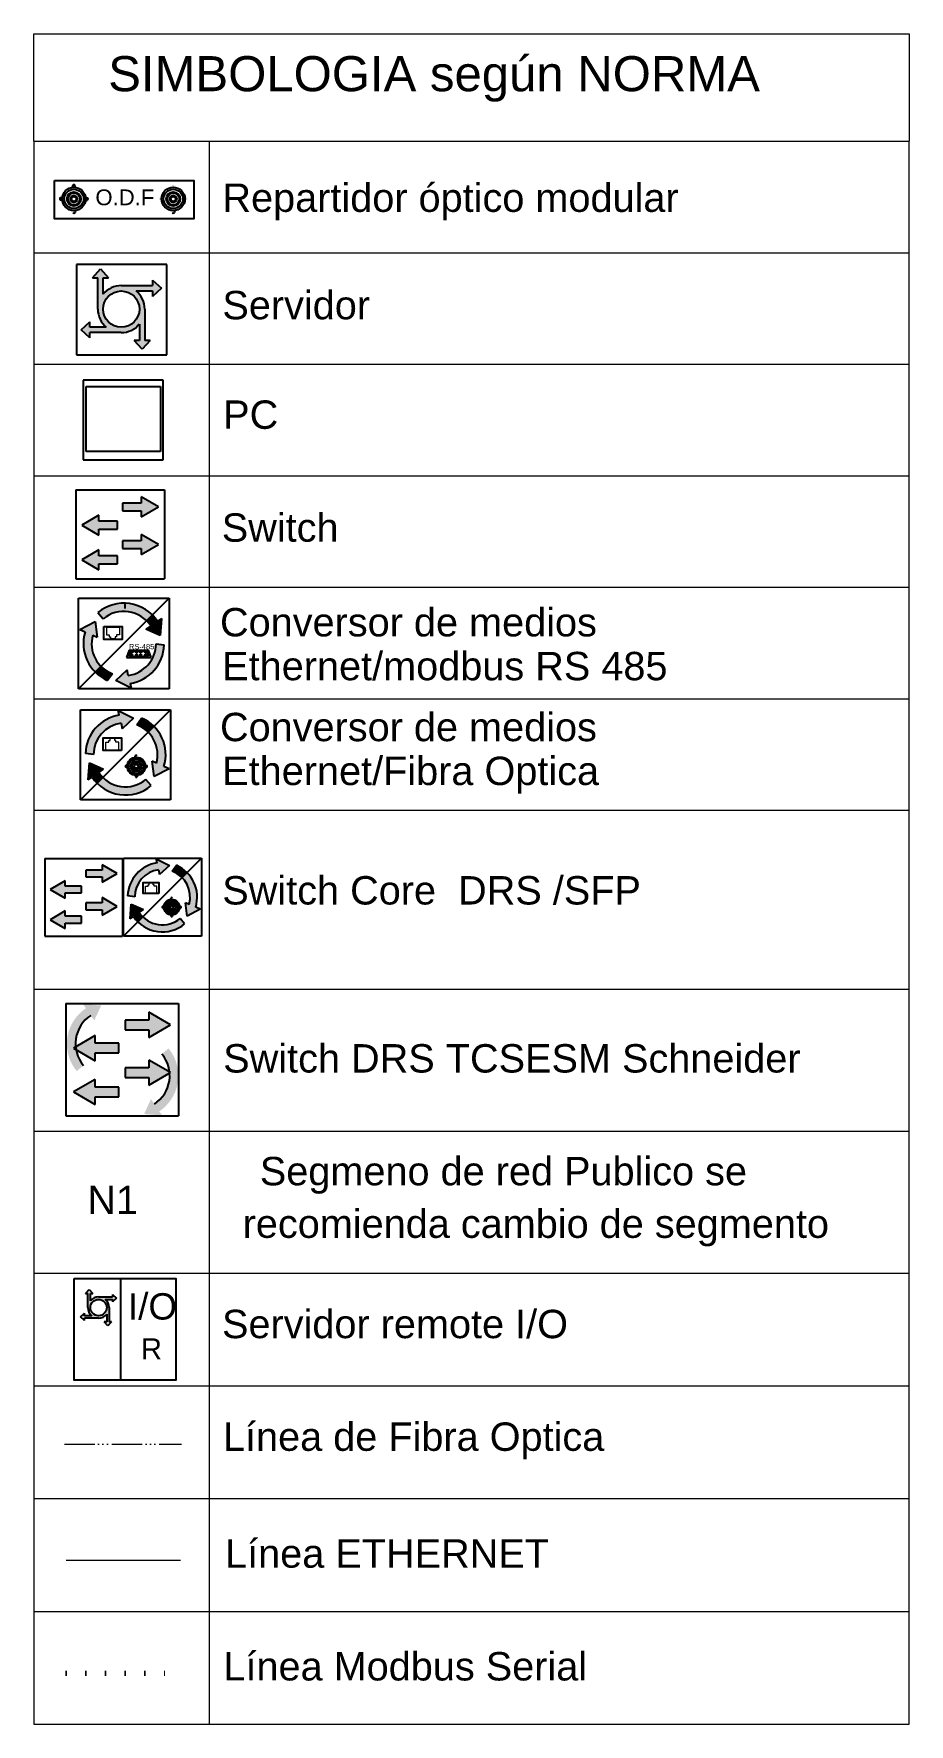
# Model space of a CAD drawing. Header units: millimetres. Extents: x 613 to 2691, y 4464 to 5516.
# Drawn here: x 2552.9 to 2691.2, y 4697 to 4964.1 of the extents above; entities that cross this region are included whole.
import ezdxf
from ezdxf.enums import TextEntityAlignment as Align

# ---------------------------------------------------------------- set-up
doc = ezdxf.new("R2010")
doc.units = ezdxf.units.MM
for name, pattern in [('ACAD_ISO03W100', [30, 12, -18]), ('ACAD_ISO06W100', [36, 24, -3, 0, -3, 0, -3, 0, -3]), ('ACAD_ISO07W100', [3, 0, -3])]:
    doc.linetypes.add(name, pattern=pattern)
doc.layers.add('LETRAS', color=7, linetype='Continuous', lineweight=5)
doc.layers.add('RACK', color=7, linetype='Continuous', lineweight=30)
for name, color, linetype in [('Línea F.O', 7, 'ACAD_ISO06W100'), ('Red de comunicación 485', 7, 'ACAD_ISO07W100'), ('SEGMENTADA', 7, 'ACAD_ISO03W100')]:
    doc.layers.add(name, color=color, linetype=linetype)
doc.styles.get("Standard").update_dxf_attribs({"font": 'arial.ttf'})

msp = doc.modelspace()

# ---------------------------------------------------------------- texts
at = {"layer": 'LETRAS', "lineweight": 0}
for s, p in [('Repartidor óptico modular', (2618.707530354964, 4937.662992542696)), ('Servidor', (2594.332900709676, 4921.299968876451)), ('PC', (2587.142800239853, 4903.906096594584)), ('Switch', (2591.794843452399, 4886.153237968062)), ('Conversor de medios ', (2612.927788895416, 4871.195991944862)), ('Conversor de medios ', (2612.927788895416, 4854.637909491687)), ('Switch Core  DRS /SFP', (2615.718023131821, 4828.832293768663)), ('Switch DRS TCSESM Schneider', (2628.399588995551, 4802.282875613178)), ('Segmeno de red Publico se ', (2627.930740645821, 4783.820155942871)), ('N1', (2565.344166659805, 4779.817948123176)), ('recomienda cambio de segmento ', (2633.049573534366, 4775.51310911512)), ('Servidor remote I/O ', (2610.806592019494, 4760.310159397912)), ('Línea de Fibra Optica', (2612.87625305151, 4741.904560940328)), ('Línea ETHERNET', (2608.67438575508, 4724.084820199584)), ('Línea Modbus Serial', (2611.555456968541, 4706.26507945884))]:
    msp.add_text(s, height=4.484334873976187, dxfattribs=at).set_placement(p, align=Align.MIDDLE)
at = {"layer": 'LETRAS', "lineweight": 0, "insert": (2564.634553683693, 4960.552006971956), "char_height": 5.548912347345498, "attachment_point": 1}
msp.add_mtext_dynamic_manual_height_columns('SIMBOLOGIA según NORMA', width=112.3970203557888, gutter_width=2.491297152208993, heights=[0], dxfattribs=at)
at = {"layer": 'SEGMENTADA', "lineweight": 0, "char_height": 4.484334873976187, "width": 73.07890515481527, "attachment_point": 1}
for s, insert in [('Ethernet/modbus RS 485', (2582.640505739984, 4866.419899911373)), ('Ethernet/Fibra Optica', (2582.640505739984, 4849.861817458199))]:
    msp.add_mtext(s, dxfattribs=dict(at, insert=insert))

# ---------------------------------------------------------------- blocks, each defined once
blk = doc.blocks.new('O.D.F')
h = blk.add_hatch(color=256)
h.dxf.hatch_style = 1
h.paths.add_polyline_path([(-13.81008966296167, 0.1712454923288078, 0.5533011679273435), (-13.81008966296167, -0.3298933542248506), (-13.4343994409187, -0.3298933542248506, -0.0250829855585215), (-13.4467683232042, -0.08348926915891752, -0.02593439486746712), (-13.43354664647268, 0.1712454923288078)])
h.paths.add_polyline_path([(-8.160384981848438, 0.1773312129769238), (-8.539575056181548, 0.1773312129769238, -0.02655657968934562), (-8.525712279326854, -0.08348926915891752, -0.02446122243054062), (-8.537476280540432, -0.3238076332679611), (-8.160384982157211, -0.3238076332679611, 0.5533011673260855)])
h.paths.add_polyline_path([(-11.23646659772066, 2.364282155331466, -0.05105051562131976), (-10.73532775147578, 2.364211904751528), (-10.73532775147578, 2.744496721327096, 0.5533011673260855), (-11.23646659772066, 2.744496721635869)])
h.paths.add_polyline_path([(-11.23439186784344, -2.907423466618411, 0.5533011678461972), (-10.73325302128933, -2.907423466309638), (-10.73325302128933, -2.530976875315673, -0.05105054018279347), (-11.23439186784344, -2.53147189722381)])
h = blk.add_hatch(color=256)
h.dxf.hatch_style = 1
h.paths.add_polyline_path([(-13.44676832288454, -0.08348926915891752, 1), (-8.525712279337734, -0.08348926915891752, 1)])
h.paths.add_polyline_path([(-8.964890499902559, -0.08348926915891752, 1), (-13.00759010231972, -0.08348926915891752, 1)], flags=16)
h.paths.add_polyline_path([(-9.503268532791195, -0.08348926915891752, -1), (-12.46921206943108, -0.08348926915891752, -1)], flags=0)
h.paths.add_polyline_path([(-9.744065520501344, -0.08348926915891752, -1), (-12.22841508172093, -0.08348926915891752, -1)], flags=0)
h.paths.add_polyline_path([(-10.24317628656377, -0.08348926915891752, -1), (-11.72930431565851, -0.08348926915891752, -1)], flags=0)
h.paths.add_polyline_path([(-10.48257467220558, -0.08348926915891752, -1), (-11.4899059300167, -0.08348926915891752, -1)], flags=0)
h = blk.add_hatch(color=256)
h.dxf.hatch_style = 1
h.paths.add_polyline_path([(-12.46921206943108, -0.08348926915891752, 1), (-9.503268532791195, -0.08348926915891752, 1)])
h.paths.add_polyline_path([(-9.744065520501344, -0.08348926915891752, -1), (-12.22841508172093, -0.08348926915891752, -1)], flags=16)
h.paths.add_polyline_path([(-10.24317628656377, -0.08348926915891752, -1), (-11.72930431565851, -0.08348926915891752, -1)], flags=0)
h.paths.add_polyline_path([(-10.48257467220558, -0.08348926915891752, -1), (-11.4899059300167, -0.08348926915891752, -1)], flags=0)
h = blk.add_hatch(color=256)
h.dxf.hatch_style = 1
h.paths.add_polyline_path([(-11.72930431565851, -0.08348926915891752, 1), (-10.24317628656377, -0.08348926915891752, 1)])
h.paths.add_polyline_path([(-10.48257467220558, -0.08348926915891752, -1), (-11.4899059300167, -0.08348926915891752, -1)], flags=16)
h = blk.add_hatch(color=256)
h.dxf.hatch_style = 1
h.paths.add_polyline_path([(7.019271129818208, 0.1712454923288078, 0.5533011679273435), (7.019271129818208, -0.3298933542248506), (7.394961351861639, -0.3298933542248506, -0.0250829855585215), (7.382592469575684, -0.08348926915891752, -0.02593439486746712), (7.395814146307657, 0.1712454923288078)])
h.paths.add_polyline_path([(12.6689758109319, 0.1773312129769238), (12.28978573659879, 0.1773312129769238, -0.02655657968934562), (12.30364851345348, -0.08348926915891752, -0.02446122243054062), (12.2918845122399, -0.3238076332679611), (12.66897581062312, -0.3238076332679611, 0.5533011673260855)])
h.paths.add_polyline_path([(9.592894195059671, 2.364282155331466, -0.05105051562131976), (10.09403304130456, 2.364211904751528), (10.09403304130456, 2.744496721327096, 0.5533011673260855), (9.592894195059671, 2.744496721635869)])
h.paths.add_polyline_path([(9.594968924936893, -2.907423466618411, 0.5533011678461972), (10.09610777149055, -2.907423466309638), (10.09610777149055, -2.530976875315673, -0.05105054018279347), (9.594968924936893, -2.53147189722381)])
h = blk.add_hatch(color=256)
h.dxf.hatch_style = 1
h.paths.add_polyline_path([(7.382592469895792, -0.08348926915891752, 1), (12.3036485134426, -0.08348926915891752, 1)])
h.paths.add_polyline_path([(11.86447029287778, -0.08348926915891752, 1), (7.821770690460617, -0.08348926915891752, 1)], flags=16)
h.paths.add_polyline_path([(11.32609225998914, -0.08348926915891752, -1), (8.360148723349253, -0.08348926915891752, -1)], flags=0)
h.paths.add_polyline_path([(11.08529527227899, -0.08348926915891752, -1), (8.600945711059403, -0.08348926915891752, -1)], flags=0)
h.paths.add_polyline_path([(10.58618450621657, -0.08348926915891752, -1), (9.100056477121825, -0.08348926915891752, -1)], flags=0)
h.paths.add_polyline_path([(10.34678612057476, -0.08348926915891752, -1), (9.339454862763638, -0.08348926915891752, -1)], flags=0)
h = blk.add_hatch(color=256)
h.dxf.hatch_style = 1
h.paths.add_polyline_path([(8.360148723349253, -0.08348926915891752, 1), (11.32609225998914, -0.08348926915891752, 1)])
h.paths.add_polyline_path([(11.08529527227899, -0.08348926915891752, -1), (8.600945711059403, -0.08348926915891752, -1)], flags=16)
h.paths.add_polyline_path([(10.58618450621657, -0.08348926915891752, -1), (9.100056477121825, -0.08348926915891752, -1)], flags=0)
h.paths.add_polyline_path([(10.34678612057476, -0.08348926915891752, -1), (9.339454862763638, -0.08348926915891752, -1)], flags=0)
h = blk.add_hatch(color=256)
h.dxf.hatch_style = 1
h.paths.add_polyline_path([(9.100056477121825, -0.08348926915891752, 1), (10.58618450621657, -0.08348926915891752, 1)])
h.paths.add_polyline_path([(10.34678612057476, -0.08348926915891752, -1), (9.339454862763638, -0.08348926915891752, -1)], flags=16)
for p, q in [((-13.43350791901275, 0.1712454923288078), (-13.81008966327045, 0.1712454923288078)), ((-11.23646659772066, 2.367914977068949), (-11.23646659772066, 2.744496721635869)), ((-10.73532775147578, 2.367914977068949), (-10.73532775147578, 2.744496721635869)), ((-8.536966726415358, 0.1773312129769238), (-8.160384982465985, 0.1773312129769238)), ((-13.43350791901275, -0.3298933542248506), (-13.81008966327045, -0.3298933542248506)), ((-10.73325302128933, -2.530841722360265), (-10.73325302128933, -2.907423466618411)), ((-8.536966726415358, -0.3238076332679611), (-8.160384982465985, -0.3238076332679611)), ((10.09610777149055, -2.530841722360265), (10.09610777149055, -2.907423466618411))]:
    blk.add_line(p, q)
blk.add_lwpolyline([(-15.05533899297734, 3.773528597268296), (14.13274212205579, 3.773528597268296), (14.13274212205579, -4.240094632826867), (-15.05533899297734, -4.240094632826867)], close=True)
for centre, radius in [((-10.98624030111114, -0.08348926915891752), 2.460528021773404), ((-10.98624030111114, -0.08348926915891752), 2.021349801208579), ((-10.98624030111114, -0.08348926915891752), 1.482971768319944), ((-10.98624030111114, -0.08348926915891752), 1.242174780609794), ((-10.98624030111114, -0.08348926915891752), 0.7430640145473717), ((-10.98624030111114, -0.08348926915891752), 0.503665628905558), ((9.843120491669197, -0.08348926915891752), 2.460528021773404), ((9.843120491669197, -0.08348926915891752), 2.021349801208579), ((9.843120491669197, -0.08348926915891752), 1.482971768319944), ((9.843120491669197, -0.08348926915891752), 1.242174780609794), ((9.843120491669197, -0.08348926915891752), 0.7430640145473717), ((9.843120491669197, -0.08348926915891752), 0.503665628905558)]:
    blk.add_circle(centre, radius)
for centre, start, end in [((-13.65297852445883, -0.07932393094802137), 122.0883867405093, 237.9116132594908), ((-10.98589717475261, 2.587385582515026), 32.0883867405272, 147.9116132594728), ((-8.317496120969281, -0.07323820999113195), 302.0883867405272, 57.91161325947281), ((-10.98382244456616, -2.750312327806796), 212.0883867405272, 327.9116132594728), ((9.845538348213722, -2.750312327806796), 212.0883867405272, 327.9116132594728)]:
    blk.add_arc(centre, 0.2957514933841797, start, end)
at = {"insert": (-6.476095732202339, 1.909890228812628), "char_height": 3.316157899691895, "attachment_point": 1}
blk.add_mtext_dynamic_manual_height_columns('O.D.F', width=5.781666658497025, gutter_width=16.58078949845947, heights=[0], dxfattribs=at)
blk = doc.blocks.new('Servidor')
h = blk.add_hatch(color=256)
h.dxf.hatch_style = 1
h.paths.add_polyline_path([(0.01000995837739538, 0.005182445553373325), (0.007798916393312538, 0.007195767030225396), (0.007798916393767286, 0.005853552712096644), (3.413153548854908e-13, 0.005853552712454383, 0.2236037787042339), (-0.004511338394422637, 0.003729866652910028), (-0.004511338394422637, 0.007798916393767286), (-0.003169124076976004, 0.007798916393994659), (-0.005182445553145954, 0.01000995837716801), (-0.00719576702977065, 0.007798916393312538), (-0.00585355271186927, 0.007798916393539912), (-0.005853552712454384, 3.413146501540787e-13, 0.2236037787202359), (-0.003729866652635015, -0.004511338394650011), (-0.007798916393767286, -0.004511338394422637), (-0.007798916393767286, -0.003169124076976003), (-0.01000995837694063, -0.005182445553373329), (-0.007798916392857789, -0.007195767030225397), (-0.007798916393312538, -0.005853552712096644), (-1.706584092792118e-13, -0.005853552712454385, 0.2236037787285848), (0.004511338394877384, -0.003729866652360006), (0.004511338394877384, -0.007798916393767284), (0.003169124077430752, -0.007798916393994659), (0.005182445553600699, -0.010009958377168), (0.007195767030225401, -0.007798916393085161), (0.005853552712324016, -0.00779891639353991), (0.005853552712454385, -3.413155175158167e-13, 0.2236037787202359), (0.003729866652635015, 0.004511338394650011), (0.007798916393767286, 0.004511338394422637), (0.007798916394222035, 0.003169124076976004)])
h.paths.add_polyline_path([(0.004511338394726475, 0, -1), (-0.004511338394726475, 0, -1)], flags=16)
for p, q in [((-0.01112041947931175, 0.01108988545661305), (-0.01112041947931175, -0.01141011454342333)), ((0.01137958052072463, 0.01108988545661305), (-0.01112041947931175, 0.01108988545661305)), ((-0.00719576702977065, 0.007798916393312538), (-0.005182445553145953, 0.010009958377168)), ((-0.005182445553145953, 0.010009958377168), (-0.003169124076976004, 0.007798916393994659)), ((0.01137958052072463, -0.01141011454342333), (0.01137958052072463, 0.01108988545661305)), ((-0.00719576702977065, 0.007798916393312538), (-0.005853552712324017, 0.007798916393539912)), ((-0.005853552712324017, 0), (-0.00585355271186927, 0.007798916393539912)), ((-0.004511338394422637, 0.003729866652520286), (-0.004511338394422637, 0.007798916393539912)), ((-0.004511338394422637, 0.007798916393767286), (-0.003169124076976004, 0.007798916393994659)), ((0, 0.005853552712551391), (0.007798916393767286, 0.005853552712096644)), ((0.003729866652975034, 0.004511338394650011), (0.007798916393767286, 0.004511338394422637)), ((0.007798916393312538, 0.007195767030225397), (0.007798916393767286, 0.005853552712551391)), ((0.007798916393312538, 0.007195767030225397), (0.01000995837739538, 0.005182445553373327)), ((0.01000995837739538, 0.005182445553373327), (0.007798916394222033, 0.003169124076976004)), ((0.007798916393767286, 0.004511338394650011), (0.007798916394222033, 0.003169124076976004)), ((0.005853552712778765, 0), (0.005853552712324017, -0.007798916393539912)), ((-0.01000995837694063, -0.005182445553373327), (-0.007798916393767286, -0.003169124076976004)), ((-0.007798916393767286, -0.004511338394650011), (-0.007798916393767286, -0.003169124076976004)), ((0.004511338394877384, -0.003729866652520286), (0.004511338394877384, -0.007798916393539912)), ((-0.007798916392857791, -0.007195767030225397), (-0.01000995837694063, -0.005182445553373327)), ((-0.003729866652520286, -0.004511338394650011), (-0.007798916393312538, -0.004511338394422637)), ((0, -0.005853552712324017), (-0.007798916393312538, -0.005853552712096644)), ((-0.007798916392857791, -0.007195767030225397), (-0.007798916393312538, -0.005853552712324017)), ((0.004511338394877384, -0.007798916393767286), (0.003169124077430752, -0.007798916393994659)), ((0.005182445553600701, -0.010009958377168), (0.003169124077430752, -0.007798916393994659)), ((0.007195767030225397, -0.007798916393085165), (0.005182445553600701, -0.010009958377168)), ((0.007195767030225397, -0.007798916393085165), (0.005853552712778765, -0.007798916393539912)), ((-0.01112041947931175, -0.01141011454342333), (0.01137958052072463, -0.01141011454342333))]:
    blk.add_line(p, q)
blk.add_circle((0, 0), 0.004511338394726475)
for start, end in [(90, 140.4168716280866), (0, 50.41687162808657), (180, 230.4168716280866), (270, 320.4168716280865)]:
    blk.add_arc((0, 0), 0.005853552712454384, start, end)
blk = doc.blocks.new('pc')
blk.add_lwpolyline([(7.773080970128376, 8.897666323093972), (-12.31022558130871, 8.897666323093972), (-12.31022558130871, -11.17034053075417), (7.773080970128376, -11.17034053075417)], close=True)
at = {"layer": 'Línea F.O'}
blk.add_lwpolyline([(-11.56629723428296, 7.312600997414165), (7.091450185160738, 7.312600997414165), (7.091450185160738, -9.033577927112447), (-11.56629723428296, -9.033577927112447)], close=True, dxfattribs=at)
blk = doc.blocks.new('Switch')
h = blk.add_hatch(color=256)
h.dxf.hatch_style = 1
h.paths.add_polyline_path([(0.005095460543316221, 0.008981120919770547), (0.005095460543316221, 0.007434474695855897), (0.0003636602739334194, 0.007434474695855897), (0.0003636602739334194, 0.005476317794091301), (0.005095460543316221, 0.005476317794091301), (0.005095460543316221, 0.003929671570176652), (0.009470144005945258, 0.006455396244973599)])
h.paths.add_polyline_path([(0.009470144005945258, -0.003089543108444559), (0.005095460543316221, -0.0005638184336476115), (0.005095460543316221, -0.002110464657562261), (0.0003636602739334194, -0.002110464657562259), (0.0003636602739334194, -0.004068621559326859), (0.005095460543316221, -0.004068621559326857), (0.005095460543316221, -0.005615267783241505)])
h.paths.add_polyline_path([(-0.0008616959780738407, -0.005972321184117392), (-0.005593496247456642, -0.005972321184117391), (-0.005593496247456642, -0.004425674960202739), (-0.009968179710085675, -0.006951399634999689), (-0.005593496247456642, -0.009477124309796636), (-0.005593496247456644, -0.007930478085881989), (-0.0008616959780738389, -0.007930478085881985)])
h.paths.add_polyline_path([(-0.0008616959780738398, 0.002811917152939714), (-0.005593496247456644, 0.002811917152939714), (-0.005593496247456642, 0.004358563376854362), (-0.009968179710085682, 0.001832838702057415), (-0.005593496247456642, -0.000692885972739532), (-0.005593496247456644, 0.0008537602511751174), (-0.0008616959780738389, 0.0008537602511751183)])
for p, q in [((-0.01147213251488211, 0.01076012363773771), (0.01102786748515427, 0.01076012363773771)), ((-0.01147213251488211, 0.01076012363773771), (-0.01147213251488211, -0.01173987636229867)), ((0.009470144005945258, 0.006455396244973599), (0.005095460543316221, 0.008981120919770547)), ((0.005095460543316221, 0.008981120919770547), (0.005095460543316221, 0.007434474695855897)), ((0.01102786748515427, 0.01076012363773771), (0.01102786748515427, -0.0004898763622804836)), ((-0.005593496247456642, 0.004358563376854363), (-0.009968179710085678, 0.001832838702057416)), ((-0.005593496247456642, 0.002811917152939714), (-0.005593496247456642, 0.004358563376854363)), ((0.005095460543316221, 0.007434474695855897), (0.0003636602739334194, 0.007434474695855897)), ((0.0003636602739334194, 0.007434474695855897), (0.0003636602739334194, 0.005476317794091301)), ((0.0003636602739334194, 0.005476317794091301), (0.005095460543316221, 0.005476317794091301)), ((0.005095460543316221, 0.003929671570176652), (0.009470144005945258, 0.006455396244973599)), ((0.005095460543316221, 0.005476317794091301), (0.005095460543316221, 0.003929671570176652)), ((-0.009968179710085678, 0.001832838702057416), (-0.005593496247456642, -0.000692885972739532)), ((-0.0008616959780738398, 0.002811917152939714), (-0.005593496247456642, 0.002811917152939714)), ((-0.005593496247456642, -0.000692885972739532), (-0.005593496247456642, 0.0008537602511751174)), ((-0.005593496247456642, 0.0008537602511751174), (-0.0008616959780738398, 0.0008537602511751174)), ((-0.0008616959780738398, 0.0008537602511751174), (-0.0008616959780738398, 0.002811917152939714)), ((0.005095460543316221, -0.002110464657562261), (0.0003636602739334194, -0.002110464657562261)), ((0.0003636602739334194, -0.002110464657562261), (0.0003636602739334194, -0.004068621559326857)), ((0.0003636602739334194, -0.004068621559326857), (0.005095460543316221, -0.004068621559326857)), ((0.009470144005945258, -0.003089543108444559), (0.005095460543316221, -0.0005638184336476115)), ((0.005095460543316221, -0.0005638184336476115), (0.005095460543316221, -0.002110464657562261)), ((0.005095460543316221, -0.005615267783241507), (0.009470144005945258, -0.003089543108444559)), ((0.005095460543316221, -0.004068621559326857), (0.005095460543316221, -0.005615267783241507)), ((0.01102786748515427, -0.0004898763622804836), (0.01102786748515427, -0.01173987636229867)), ((-0.005593496247456642, -0.004425674960202741), (-0.009968179710085678, -0.006951399634999689)), ((-0.009968179710085678, -0.006951399634999689), (-0.005593496247456642, -0.009477124309796636)), ((-0.005593496247456642, -0.005972321184117391), (-0.005593496247456642, -0.004425674960202741)), ((-0.0008616959780738398, -0.005972321184117391), (-0.005593496247456642, -0.005972321184117391)), ((-0.005593496247456642, -0.009477124309796636), (-0.005593496247456642, -0.007930478085881987)), ((-0.005593496247456642, -0.007930478085881987), (-0.0008616959780738398, -0.007930478085881987)), ((-0.0008616959780738398, -0.007930478085881987), (-0.0008616959780738398, -0.005972321184117391)), ((-0.01147213251488211, -0.01173987636229867), (0.01102786748515427, -0.01173987636229867))]:
    blk.add_line(p, q)
blk = doc.blocks.new('Conversor ethernet-RS485')
h = blk.add_hatch(color=256)
h.dxf.hatch_style = 1
h.paths.add_polyline_path([(4.221374055127235, 4.231855029303695), (5.453732266725195, 5.46421324090167, 0.38773184986765), (-6.125958824729925, 6.001347141051864), (-4.999613167959547, 4.671278797692723, -0.3871099552367024)])
h = blk.add_hatch(color=256)
h.dxf.hatch_style = 1
h.paths.add_polyline_path([(-7.249813635788515, 1.171197566149267), (-6.332310201852579, 0.7707336568018945), (-6.750391159882383, 4.054349132671859), (-9.984614377007347, 2.364859579424319), (-8.861245677102911, 1.87454139142433, 0.2765972888348588), (-6.705658561538385, -6.695177587362052), (-5.473300349940425, -5.462819375764077, -0.268517728618183)])
h = blk.add_hatch(color=256)
h.dxf.hatch_style = 1
h.paths.add_polyline_path([(7.360813712950858, 4.725084045513313), (6.527655381878857, 4.152123768751996, 0.04942118035468872), (5.453732266725194, 5.464213240901669), (4.221374055127234, 4.231855029303694, -0.05034815951668885), (5.091422825959296, 3.164431306591278), (4.077273301605601, 2.467003973876672), (7.085805071961659, 1.08654793644655)])
h = blk.add_hatch(color=256)
h.dxf.hatch_style = 1
h.paths.add_polyline_path([(0.3314314653709438, -7.398431771034581), (0.07284984484340384, -6.194163201906576), (-2.349812497329367, -8.44974061362882), (0.9094531949549491, -10.09039960189466), (0.6980422076243595, -9.105814508821968, 0.360132518161384), (7.962936448736015, -0.8945756602265247), (6.224589086939723, -0.6641710331766455, -0.3713539048343394)])
h = blk.add_hatch(color=256)
h.dxf.hatch_style = 1
h.paths.add_polyline_path([(-5.473300349940422, -5.462819375764078), (-6.705658561538383, -6.695177587362052, 0.09316399340022), (-4.081955475754881, -8.48583994264542), (-3.033639330676726, -7.031170841227143, -0.1069805864624451)])
for p, q in [((-10.26241894605209, 9.034853623410527), (9.02437264923401, 9.034853623410527)), ((-10.26241894605209, -10.2519379718758), (-10.26241894605209, 9.034853623410527)), ((9.02437264923401, 9.034853623410527), (-10.26241894605209, -10.2519379718758)), ((-0.3930220590073077, 7.983645889247327), (-0.3930220590073077, 6.819875099609362)), ((9.02437264923401, 9.034853623410527), (9.02437264923401, -10.2519379718758)), ((-9.984614377007347, 2.364859579424319), (-6.750391159882383, 4.054349132671859)), ((-6.750391159882383, 4.054349132671859), (-6.332310201852579, 0.7707336568018945)), ((-6.125958824763984, 6.001347141092083), (-4.999613167979078, 4.671278797715786)), ((7.360813712950858, 4.725084045513313), (6.527655382012199, 4.152123768843694)), ((7.360813712950858, 4.725084045513313), (7.085805071961659, 1.08654793644655)), ((-9.984614377007347, 2.364859579424319), (-8.861245677184797, 1.87454139146007)), ((-7.249813635585724, 1.171197566060755), (-6.332310201852579, 0.7707336568018945)), ((5.09142282584753, 3.164431306514416), (4.077273301605601, 2.467003973876672)), ((7.085805071961659, 1.08654793644655), (4.077273301605601, 2.467003973876672)), ((0.5297599043969967, -2.028390480402777), (-0.06237560567205946, -3.600052018870883)), ((0.8605948785352666, -2.193772389496871), (0.4284252798770467, -3.340848227301422)), ((4.618934788119077, -3.340848227301422), (0.4284252798770467, -3.340848227301422)), ((0.5297599043969967, -2.028390480402777), (4.526675368018005, -2.028390480402777)), ((0.8605948785352666, -2.193772389496871), (4.186765189460857, -2.193772389496871)), ((4.186765189460857, -2.193772389496871), (4.618934788118622, -3.340848227301422)), ((4.526675368018005, -2.028390480402777), (5.118810878087061, -3.600052018870883)), ((6.224589086857577, -0.6641710331657578), (7.962936448961045, -0.8945756602563506)), ((-3.033639330472852, -7.031170840944242), (-4.081955475666291, -8.485839942522489)), ((-2.349812497329367, -8.44974061362882), (0.07284984484340384, -6.194163201906576)), ((-0.06237560567205946, -3.600052018870883), (5.118810878087061, -3.600052018870883)), ((0.3314314653243855, -7.398431770817751), (0.07284984484340384, -6.194163201906576)), ((9.02437264923401, -10.2519379718758), (-10.26241894605209, -10.2519379718758)), ((0.9094531949549491, -10.09039960189466), (-2.349812497329367, -8.44974061362882)), ((0.6980422075835122, -9.105814508631738), (0.9094531949549491, -10.09039960189466))]:
    blk.add_line(p, q)
blk.add_lwpolyline([(-4.875527827064616, 3.008209042703811), (-0.9924645688470264, 3.008209042703811), (-0.9924645688470264, 0.2582240603073842), (-4.875527827064616, 0.2582240603073842)], close=True)
for centre in [(1.066408430927368, -3.048204118591002), (1.128621669916356, -2.390285893044847), (2.087381258506866, -2.390285893044847), (2.087381258506866, -3.054466906505922), (2.95321248010805, -2.390285893044847), (2.95321248010805, -3.054466906505922), (4.000815977176899, -2.390285893044847), (4.000815977176899, -3.054466906505922)]:
    blk.add_circle(centre, 0.152958582864664)
for radius, start, end in [(8.597989976763017, 33.64110091726706, 129.7299865372261), (6.855172856567786, 33.41860244247363, 129.5954817213527), (8.597989976763017, 163.1964071584444, 246.3317670905333), (6.855172856567786, 164.9306315022408, 249.4774307495182), (6.855172856567786, 278.0654493901367, 359.5561521544638), (8.597989976763017, 278.8880070471303, 358.110397773362)]:
    blk.add_arc((-0.6303780815069331, -0.6110672391298522), radius, start, end)
at = {"layer": 'RACK', "lineweight": 20}
for p, q in [((-1.581638383817335, 2.831141525220573), (-4.349927853926602, 2.831143985529025)), ((-4.349927853926602, 2.831143985529025), (-4.349927853926602, 1.221477512001911)), ((-4.349927853926602, 1.221477512001911), (-3.724325365838013, 1.221477512001911)), ((-3.724325365838013, 1.221477512001911), (-3.724325365838013, 0.8307832468778997)), ((-3.724325365838013, 0.8307832468778997), (-3.474086423299923, 0.8307832468778997)), ((-3.474086423299923, 0.8307832468778997), (-3.474086423299923, 0.4400865220839023)), ((-3.474086423299923, 0.4400865220839023), (-2.457479814656836, 0.4400865220839023)), ((-2.207240871906379, 0.8307807872079138), (-2.457479814656836, 0.8307807872079138)), ((-2.457479814656836, 0.8307807872079138), (-2.457479814656836, 0.4400840617749964)), ((-1.581638383817335, 1.221475052331925), (-2.207240871906379, 1.221475052331925)), ((-2.207240871906379, 1.221475052331925), (-2.207240871906379, 0.8307807872079138)), ((-1.581638383817335, 2.831141525220573), (-1.581638383817335, 1.221475052331925))]:
    blk.add_line(p, q, dxfattribs=at)
at = {"insert": (0.4553087029266862, -0.6918825687930621), "char_height": 1.142619461578552, "attachment_point": 1}
blk.add_mtext_dynamic_manual_height_columns('RS-485', width=3.954452508161895, gutter_width=5.71309730789276, heights=[0], dxfattribs=at)
blk = doc.blocks.new('Conversor Ethernet-FO')
h = blk.add_hatch(color=256)
h.dxf.hatch_style = 1
h.paths.add_polyline_path([(0.004537903195162112, 0.00483157051194449), (0.005761137388821483, 0.00605480470560386, 0.3877318498682067), (-0.005732821073736631, 0.006587961824187584), (-0.004614814549141916, 0.005267740915835476, -0.3871099552390349)])
h = blk.add_hatch(color=256)
h.dxf.hatch_style = 1
h.paths.add_polyline_path([(-0.006848355194145783, 0.001793573256732229), (-0.005937644685900523, 0.001396074264675917), (-0.006352630295396011, 0.004655378816778466), (-0.009562908274574511, 0.002978397747483541), (-0.008447856666300154, 0.002491709731155881, 0.2765972888300592), (-0.006308228884085368, -0.006014561567302993), (-0.005084994690425997, -0.004791327373643621, -0.2685177286090352)])
h = blk.add_hatch(color=256)
h.dxf.hatch_style = 1
h.paths.add_polyline_path([(-0.004779939632614778, 0.002679722048918226, 0.5533011679273435), (-0.004779939632614778, 0.002285844514511443), (-0.004484660311368794, 0.002285844514511443, -0.0250829855585215), (-0.004494381818383113, 0.002479509472089664, -0.02593439486746712), (-0.004483990044900894, 0.002679722048918226)])
h.paths.add_polyline_path([(-0.000339470159820718, 0.002684505211612592), (-0.0006375002417763134, 0.002684505211612592, -0.02655657968934562), (-0.0006266045862090182, 0.002479509472089664, -0.02446122243054062), (-0.0006358506778052393, 0.002290627677433182), (-0.0003394701601833463, 0.002290627677433182, 0.5533011673260855)])
h.paths.add_polyline_path([(-0.002757162283856751, 0.004403371850688806, -0.05105051562131976), (-0.002363284749677341, 0.004403316636450688), (-0.002363284749677341, 0.004702207147242622, 0.5533011673260855), (-0.002757162283856751, 0.004702207147605249)])
h.paths.add_polyline_path([(-0.002755531618942941, 0.0002599963641643143, 0.5533011678461972), (-0.002361654084566844, 0.0002599963642132552), (-0.002361654084566844, 0.0005558701647631215, -0.05105054018279347), (-0.002755531618973628, 0.0005554810951027278)])
h = blk.add_hatch(color=256)
h.dxf.hatch_style = 1
h.paths.add_polyline_path([(-0.004494381818383113, 0.002479509472089664, 1), (-0.0006266045862090186, 0.002479509472089664, 1)])
h.paths.add_polyline_path([(-0.0009717832444758488, 0.002479509472089664, -1), (-0.004149203160116283, 0.002479509472089664, -1)], flags=16)
h.paths.add_polyline_path([(-0.001394929471521969, 0.002479509472089664, -1), (-0.003726056933070163, 0.002479509472089664, -1)], flags=0)
h.paths.add_polyline_path([(-0.00158418744753359, 0.002479509472089664, -1), (-0.003536798957058542, 0.002479509472089664, -1)], flags=0)
h.paths.add_polyline_path([(-0.001976470981845435, 0.002479509472089664, -1), (-0.003144515422746697, 0.002479509472089664, -1)], flags=0)
h.paths.add_polyline_path([(-0.002164629705747567, 0.002479509472089664, -1), (-0.002956356698844565, 0.002479509472089664, -1)], flags=0)
h = blk.add_hatch(color=256)
h.dxf.hatch_style = 1
h.paths.add_polyline_path([(-0.003726056933070163, 0.002479509472089664, 1), (-0.001394929471521969, 0.002479509472089664, 1)])
h.paths.add_polyline_path([(-0.00158418744753359, 0.002479509472089664, -1), (-0.003536798957058542, 0.002479509472089664, -1)], flags=16)
h.paths.add_polyline_path([(-0.001976470981845435, 0.002479509472089664, -1), (-0.003144515422746697, 0.002479509472089664, -1)], flags=0)
h.paths.add_polyline_path([(-0.002164629705747567, 0.002479509472089664, -1), (-0.002956356698844565, 0.002479509472089664, -1)], flags=0)
h = blk.add_hatch(color=256)
h.dxf.hatch_style = 1
h.paths.add_polyline_path([(0.007654099364572176, 0.00532114780548909), (0.006827109492951037, 0.004752429558172075, 0.04942118035614307), (0.005761137388821484, 0.006054804705603859), (0.004537903195162115, 0.004831570511944489, -0.05034815952146951), (0.005401510380729342, 0.003772049680595273), (0.004394869321231454, 0.003079785894897213), (0.007381126806649263, 0.001709550348095945)])
h = blk.add_hatch(color=256)
h.dxf.hatch_style = 1
h.paths.add_polyline_path([(-0.003144515422746697, 0.002479509472089664, 1), (-0.001976470981845435, 0.002479509472089664, 1)])
h.paths.add_polyline_path([(-0.002164629705747567, 0.002479509472089664, -1), (-0.002956356698844565, 0.002479509472089664, -1)], flags=16)
h = blk.add_hatch(color=256)
h.dxf.hatch_style = 1
h.paths.add_polyline_path([(0.0006767605969008276, -0.006712609063752958), (0.0004200934386062718, -0.005517256545090277), (-0.001984632223638981, -0.007756134324836238), (0.001250502823495481, -0.00938464635623859), (0.001040657060948964, -0.008407350841652266, 0.3601325181586739), (0.008251764160690627, -0.0002569055918496856), (0.006526287011765085, -2.820681290218027e-05, -0.371353904830479)])
h = blk.add_hatch(color=256)
h.dxf.hatch_style = 1
h.paths.add_polyline_path([(-0.005084994690425998, -0.004791327373643622), (-0.006308228884085367, -0.00601456156730299, 0.0931639934050975), (-0.003703950924550729, -0.007791966384963604), (-0.002663396204242547, -0.006348067225883331, -0.1069805864608786)])
for p, q in [((-0.009838656060310313, 0.009599009116300294), (0.009305341799517919, 0.009599009116300294)), ((-0.009838656060310313, -0.009544988743527938), (-0.009838656060310313, 0.009599009116300294)), ((0.009305341799517919, 0.009599009116300294), (-0.009838656060310313, -0.009544988743527938)), ((0.009305341799517919, 0.009599009116300294), (0.009305341799517919, -0.009544988743527938)), ((-0.009562908274574511, 0.002978397747483541), (-0.006352630295396011, 0.004655378816778466)), ((-0.006352630295396011, 0.004655378816778466), (-0.005937644685900523, 0.001396074264675917)), ((-0.005732821073706873, 0.006587961824152444), (-0.004614814549086077, 0.005267740915769537)), ((-0.002757162283856751, 0.004406227121074441), (-0.002757162283856751, 0.004702207147368714)), ((-0.002363284749677341, 0.004406227121074441), (-0.002363284749677341, 0.004702207147368714)), ((0.005401510380579566, 0.003772049680492273), (0.004394869321231454, 0.003079785894897213)), ((0.007654099364572176, 0.00532114780548909), (0.006827109493087846, 0.004752429558266158)), ((0.007654099364572176, 0.00532114780548909), (0.007381126806649263, 0.001709550348095945)), ((-0.009562908274574511, 0.002978397747483541), (-0.00844785666640746, 0.002491709731202718)), ((-0.006848355194051692, 0.001793573256691161), (-0.005937644685900523, 0.001396074264675917)), ((-0.004483959606446597, 0.002679722048918226), (-0.004779939632740871, 0.002679722048918226)), ((-0.004483959606446597, 0.002285844514511443), (-0.004779939632740871, 0.002285844514511443)), ((-0.002361654084566844, 0.0005559763903814352), (-0.002361654084566844, 0.0002599963640871616)), ((-0.0006354501863515272, 0.002684505211612592), (-0.0003394701602846273, 0.002684505211612592)), ((-0.0006354501863515272, 0.002290627677433182), (-0.0003394701602846273, 0.002290627677433182)), ((0.007381126806649263, 0.001709550348095945), (0.004394869321231454, 0.003079785894897213)), ((0.006526287011638487, -2.820681288540072e-05), (0.008251764160831954, -0.0002569055918684171)), ((-0.002663396204070523, -0.006348067225644627), (-0.003703950924546007, -0.00779196638495705)), ((-0.001984632223638982, -0.007756134324836239), (0.0004200934386062727, -0.005517256545090277)), ((0.0006767605968889256, -0.006712609063697528), (0.0004200934386062727, -0.005517256545090277)), ((0.009305341799517919, -0.009544988743527938), (-0.009838656060310313, -0.009544988743527938)), ((0.001250502823495481, -0.00938464635623859), (-0.001984632223638982, -0.007756134324836239)), ((0.001040657060912054, -0.008407350841480365), (0.001250502823495481, -0.00938464635623859))]:
    blk.add_line(p, q)
blk.add_lwpolyline([(0.000605134920602407, -0.0008631636876491738), (0.004459449119918329, -0.0008631636876491738), (0.004459449119918329, -0.003592788589452792), (0.000605134920602407, -0.003592788589452792)], close=True)
for radius in [0.001933888616087047, 0.001588709957820217, 0.001165563730774097, 0.000976305754762476, 0.0005840222204506311, 0.0003958634965484994]:
    blk.add_circle((-0.002560493202296066, 0.002479509472089664), radius)
for centre, radius, start, end in [((-0.0002779279948299518, 2.450381634844234e-05), 0.008534332986412688, 33.64110091726343, 129.7299865372261), ((-0.0002779279948299518, 2.450381634844234e-05), 0.006804419171862437, 33.41860244247363, 129.5954817213627), ((-0.002560223516880733, 0.004578723309571903), 0.0002324502875745266, 32.0883867405272, 147.9116132594728), ((-0.0002779279948299518, 2.450381634844234e-05), 0.008534332986412688, 163.1964071584482, 246.3317670905452), ((-0.0002779279948299518, 2.450381634844234e-05), 0.006804419171862437, 164.9306315022249, 249.4774307495137), ((-0.004656455794944059, 0.002482783281714834), 0.0002324502875745266, 122.0883867405093, 237.9116132594908), ((-0.002558592851770236, 0.0003834802018839734), 0.0002324502875745266, 212.0883867405272, 327.9116132594728), ((-0.0004629539978540653, 0.002487566444636574), 0.0002324502875745266, 302.0883867405272, 57.91161325947281), ((-0.0002779279948299518, 2.450381634844234e-05), 0.006804419171862437, 278.0654493901238, 359.556152154464), ((-0.0002779279948299518, 2.450381634844234e-05), 0.008534332986412688, 278.8880070471561, 358.1103977733615)]:
    blk.add_arc(centre, radius, start, end)
at = {"layer": 'RACK', "lineweight": 20}
for p, q in [((0.003874637374634088, -0.001038920249124456), (0.001126843506040726, -0.001038917807131182)), ((0.001126843506040726, -0.001038917807131182), (0.001126843506040726, -0.002636666783241051)), ((0.001126843506040726, -0.002636666783241051), (0.001747814217265525, -0.002636666783241051)), ((0.001747814217265525, -0.002636666783241051), (0.001747814217265525, -0.003024468462848998)), ((0.001747814217265525, -0.003024468462848998), (0.00199620046425994, -0.003024468462848998)), ((0.00199620046425994, -0.003024468462848998), (0.00199620046425994, -0.003412272583995471)), ((0.00199620046425994, -0.003412272583995471), (0.003005280416414874, -0.003412272583995471)), ((0.003253666663636662, -0.003024470904387525), (0.003005280416414874, -0.003024470904387525)), ((0.003005280416414874, -0.003024470904387525), (0.003005280416414874, -0.003412275025988745)), ((0.003874637374634088, -0.002636669224779578), (0.003253666663636662, -0.002636669224779578)), ((0.003253666663636662, -0.002636669224779578), (0.003253666663636662, -0.003024470904387525)), ((0.003874637374634088, -0.001038920249124456), (0.003874637374634088, -0.002636669224779578))]:
    blk.add_line(p, q, dxfattribs=at)
blk = doc.blocks.new('Servidor I O Remoto')
h = blk.add_hatch(color=256)
h.dxf.hatch_style = 1
h.paths.add_polyline_path([(-2.576141580648255, 4.887692054566983, 0.2236037786780195), (-4.191236451395525, 4.127395627701048), (-4.191236451395525, 5.584147657969879), (-3.710713096694235, 5.584147658051734), (-4.431498128669773, 6.375718197461538), (-5.152283160969091, 5.584147657807989), (-4.671759806100454, 5.584147657889844), (-4.671759806264165, 2.792050500657426, 0.2236008565820394), (-3.911463379429069, 1.176978957992105), (-5.368215409715049, 1.176978958072141), (-5.368215409715049, 1.657502312777069), (-6.159785949042998, 0.9367172806378217), (-5.368215409387631, 0.2159322482566486), (-5.36821540955134, 0.6964556032053224), (-2.576141580709691, 0.6964556030754778, 0.2236037787500794), (-0.9610467095735657, 1.456752030337429), (-0.9610467095735657, -2.455626813002709e-10), (-1.441570064278495, -3.255991032347083e-10), (-0.7207850323029561, -0.7915705397372221), (4.440892098500626e-16, -8.881784197001252e-16), (-0.4805233548686374, -1.637090463191271e-10), (-0.4805233549025019, 2.792073828698357, 0.2236037787259505), (-1.240819781968645, 4.407168699734029), (0.2159322485822486, 4.407168699653994), (0.2159322487459572, 3.926645344947246), (1.007502788073907, 4.647430377086494), (0.2159322484221771, 5.368215409469485), (0.215932248582249, 4.887692054438958)])
h.paths.add_polyline_path([(-0.9610467097367186, 2.792073828821231, -1), (-4.19123645155979, 2.792073828821231, -1)], flags=16)
for p, q in [((-5.152283160969091, 5.584147657807989), (-4.431498128669773, 6.375718197461538)), ((-5.152283160969091, 5.584147657807989), (-4.671759806264163, 5.584147657889844)), ((-4.671759806264163, 2.792073828821231), (-4.671759806100454, 5.584147657889844)), ((-4.431498128669773, 6.375718197461538), (-3.710713096694235, 5.584147658051734)), ((-4.191236451395525, 4.12739562752904), (-4.191236451395525, 5.584147657889844)), ((-4.191236451395525, 5.584147657969879), (-3.710713096694235, 5.584147658051734)), ((-2.576141580648255, 4.887692054600848), (0.2159322485822486, 4.887692054438958)), ((-1.240819781694881, 4.407168699734029), (0.2159322485822486, 4.407168699653994)), ((0.2159322484221775, 5.368215409469485), (0.2159322485822486, 4.887692054600848)), ((0.2159322484221775, 5.368215409469485), (1.007502788073907, 4.647430377086494)), ((1.007502788073907, 4.647430377086494), (0.2159322487459576, 3.926645344947246)), ((0.2159322485822486, 4.407168699734029), (0.2159322487459576, 3.926645344947246)), ((-6.159785949042998, 0.9367172806378221), (-5.368215409715049, 1.657502312777069)), ((-5.368215409387631, 0.2159322482566495), (-6.159785949042998, 0.9367172806378221)), ((-5.368215409715049, 1.176978957992105), (-5.368215409715049, 1.657502312777069)), ((-3.91146337927421, 1.176978957992105), (-5.36821540955134, 1.176978958072141)), ((-2.576141580648255, 0.6964556031234679), (-5.36821540955134, 0.6964556032053224)), ((-5.368215409387631, 0.2159322482566495), (-5.36821540955134, 0.6964556031234679)), ((-0.9610467095735657, 1.456752030193456), (-0.9610467095735657, -1.637090463191271e-10)), ((0, 0), (-0.7207850323029561, -0.7915705397372221)), ((-0.4805233547049284, 2.792073828821231), (-0.4805233548686374, -1.637090463191271e-10)), ((0, 0), (-0.4805233547049284, -1.637090463191271e-10)), ((-0.9610467095735657, -2.455635694786906e-10), (-1.441570064278494, -3.255991032347083e-10)), ((-0.7207850323029561, -0.7915705397372221), (-1.441570064278494, -3.255991032347083e-10))]:
    blk.add_line(p, q)
for points in [[(-7.41776198724483, 8.53612589564682), (12.66554456419226, 8.53612589564682), (12.66554456419226, -11.53188095820133), (-7.41776198724483, -11.53188095820133)], [(12.66554456419226, -11.53188095820133), (1.817640578927239, -11.53188095820133), (1.817640578927239, 8.53612589564682), (12.66554456419226, 8.53612589564682)]]:
    blk.add_lwpolyline(points, close=True)
blk.add_circle((-2.576141580648255, 2.792073828821231), 1.615094870911536)
for start, end in [(90, 140.4168716280582), (0, 50.41687162804813), (180, 230.4168716280481), (270, 320.4168716280582)]:
    blk.add_arc((-2.576141580648255, 2.792073828821231), 2.095618225745753, start, end)
at = {"attachment_point": 1}
for s, width, gutter_width, insert, char_height in [('I/O', 7.764456472767387, 26.04201049025169, (3.236094409194266, 5.629572235725391), 5.208402098050339), ('R', 6.678142454991757, 20.63953690223347, (5.797707738638564, -3.286211224198496), 4.127907380446693)]:
    blk.add_mtext_dynamic_manual_height_columns(s, width=width, gutter_width=gutter_width, heights=[0], dxfattribs=dict(at, insert=insert, char_height=char_height))
blk = doc.blocks.new('SwitchDRS')
h = blk.add_hatch(color=256)
h.dxf.hatch_style = 1
h.paths.add_polyline_path([(-0.008041025255990986, 0.01061227743311312), (-0.007472307008673972, 0.009785287561491985, 0.04942118035614307), (-0.008774682156105756, 0.008719315457362431), (-0.007551447962446386, 0.007496081263703061, -0.05034815952146951), (-0.006491927131097169, 0.008359688449270288), (-0.005799663345399109, 0.0073530473897724), (-0.00442942779859784, 0.01033930487519021)])
h = blk.add_hatch(color=256)
h.dxf.hatch_style = 1
h.paths.add_polyline_path([(-0.007551447962446386, 0.007496081263703061), (-0.008774682156105756, 0.008719315457362431, 0.3877318498682067), (-0.009307839274689481, -0.002774643005195684), (-0.007987618366337372, -0.001656636480600968, -0.3871099552390349)])
h = blk.add_hatch(color=256)
h.dxf.hatch_style = 1
h.paths.add_polyline_path([(0.005095460543316221, 0.008981120919770547), (0.005095460543316221, 0.007434474695855897), (0.0003636602739334194, 0.007434474695855897), (0.0003636602739334194, 0.005476317794091301), (0.005095460543316221, 0.005476317794091301), (0.005095460543316221, 0.003929671570176652), (0.009470144005945258, 0.006455396244973599)])
h.paths.add_polyline_path([(0.009470144005945258, -0.003089543108444559), (0.005095460543316221, -0.0005638184336476115), (0.005095460543316221, -0.002110464657562261), (0.0003636602739334194, -0.002110464657562259), (0.0003636602739334194, -0.004068621559326859), (0.005095460543316221, -0.004068621559326857), (0.005095460543316221, -0.005615267783241505)])
h.paths.add_polyline_path([(-0.0008616959780738407, -0.005972321184117392), (-0.005593496247456642, -0.005972321184117391), (-0.005593496247456642, -0.004425674960202739), (-0.009968179710085675, -0.006951399634999689), (-0.005593496247456642, -0.009477124309796636), (-0.005593496247456644, -0.007930478085881989), (-0.0008616959780738389, -0.007930478085881985)])
h.paths.add_polyline_path([(-0.0008616959780738398, 0.002811917152939714), (-0.005593496247456644, 0.002811917152939714), (-0.005593496247456642, 0.004358563376854362), (-0.009968179710085682, 0.001832838702057415), (-0.005593496247456642, -0.000692885972739532), (-0.005593496247456644, 0.0008537602511751174), (-0.0008616959780738389, 0.0008537602511751183)])
h = blk.add_hatch(color=256)
h.dxf.hatch_style = 1
h.paths.add_polyline_path([(0.007284433244235732, -0.008519834513951347), (0.008507667437895102, -0.009743068707610717, 0.3877318498682067), (0.009040824556478828, 0.001750889754947399), (0.007720603648126718, 0.000632883230352683, -0.3871099552390349)])
h = blk.add_hatch(color=256)
h.dxf.hatch_style = 1
h.paths.add_polyline_path([(0.007774010537780332, -0.01163603068336141), (0.007205292290463319, -0.01080904081174027, 0.04942118035614307), (0.008507667437895102, -0.009743068707610717), (0.007284433244235732, -0.008519834513951347, -0.05034815952146951), (0.006224912412886516, -0.009383441699518574), (0.005532648627188455, -0.008376800640020686), (0.004162413080387187, -0.0113630581254385)])
for p, q in [((-0.01147213251488211, 0.01076012363773771), (0.01102786748515427, 0.01076012363773771)), ((-0.01147213251488211, 0.01076012363773771), (-0.01147213251488211, -0.01173987636229867)), ((0.01102786748515427, 0.01076012363773771), (0.01102786748515427, -0.0004898763622804836)), ((0.005095460543316221, 0.007434474695855897), (0.0003636602739334194, 0.007434474695855897)), ((0.0003636602739334194, 0.007434474695855897), (0.0003636602739334194, 0.005476317794091301)), ((0.009470144005945258, 0.006455396244973599), (0.005095460543316221, 0.008981120919770547)), ((0.005095460543316221, 0.008981120919770547), (0.005095460543316221, 0.007434474695855897)), ((-0.005593496247456642, 0.004358563376854363), (-0.009968179710085678, 0.001832838702057416)), ((-0.005593496247456642, 0.002811917152939714), (-0.005593496247456642, 0.004358563376854363)), ((0.0003636602739334194, 0.005476317794091301), (0.005095460543316221, 0.005476317794091301)), ((0.005095460543316221, 0.003929671570176652), (0.009470144005945258, 0.006455396244973599)), ((0.005095460543316221, 0.005476317794091301), (0.005095460543316221, 0.003929671570176652)), ((-0.009968179710085678, 0.001832838702057416), (-0.005593496247456642, -0.000692885972739532)), ((-0.0008616959780738398, 0.002811917152939714), (-0.005593496247456642, 0.002811917152939714)), ((-0.005593496247456642, -0.000692885972739532), (-0.005593496247456642, 0.0008537602511751174)), ((-0.005593496247456642, 0.0008537602511751174), (-0.0008616959780738398, 0.0008537602511751174)), ((-0.0008616959780738398, 0.0008537602511751174), (-0.0008616959780738398, 0.002811917152939714)), ((0.005095460543316221, -0.002110464657562261), (0.0003636602739334194, -0.002110464657562261)), ((0.0003636602739334194, -0.002110464657562261), (0.0003636602739334194, -0.004068621559326857)), ((0.009470144005945258, -0.003089543108444559), (0.005095460543316221, -0.0005638184336476115)), ((0.005095460543316221, -0.0005638184336476115), (0.005095460543316221, -0.002110464657562261)), ((0.005095460543316221, -0.005615267783241507), (0.009470144005945258, -0.003089543108444559)), ((0.01102786748515427, -0.0004898763622804836), (0.01102786748515427, -0.01173987636229867)), ((-0.005593496247456642, -0.004425674960202741), (-0.009968179710085678, -0.006951399634999689)), ((-0.005593496247456642, -0.005972321184117391), (-0.005593496247456642, -0.004425674960202741)), ((-0.0008616959780738398, -0.005972321184117391), (-0.005593496247456642, -0.005972321184117391)), ((-0.0008616959780738398, -0.007930478085881987), (-0.0008616959780738398, -0.005972321184117391)), ((0.0003636602739334194, -0.004068621559326857), (0.005095460543316221, -0.004068621559326857)), ((0.005095460543316221, -0.004068621559326857), (0.005095460543316221, -0.005615267783241507)), ((-0.009968179710085678, -0.006951399634999689), (-0.005593496247456642, -0.009477124309796636)), ((-0.005593496247456642, -0.009477124309796636), (-0.005593496247456642, -0.007930478085881987)), ((-0.005593496247456642, -0.007930478085881987), (-0.0008616959780738398, -0.007930478085881987)), ((-0.01147213251488211, -0.01173987636229867), (0.01102786748515427, -0.01173987636229867))]:
    blk.add_line(p, q)
for centre, start, end in [((-0.002744381266850341, 0.002680250073710994), 123.4186024424736, 219.5954817213627), ((0.002477366548639687, -0.003704003323959279), 303.4186024424737, 39.59548172136261)]:
    blk.add_arc(centre, 0.006804419171862437, start, end)

# ---------------------------------------------------------------- linework, layer by layer
at = {"lineweight": 0}
msp.add_line((2573.536144344328, 4877.976680663484), (2573.536144344328, 4892.003660232319), dxfattribs=at)
at = {"layer": 'LETRAS', "lineweight": 0}
for p, q in [((2552.881844416525, 4947.107097647054), (2552.881844416525, 4964.077529400299)), ((2552.881844416525, 4964.077529400299), (2691.156870425112, 4964.077529400299)), ((2691.156870425112, 4964.077529400299), (2691.156870425112, 4947.107097647054)), ((2552.881844416525, 4947.107097647054), (2691.156870425111, 4947.107097647054)), ((2552.881844416525, 4947.107097647054), (2552.881844416525, 4929.489030177856)), ((2580.59009558864, 4947.107097647054), (2580.59009558864, 4696.989390759371)), ((2691.156870425112, 4696.989390759371), (2691.156870425112, 4947.107097647054)), ((2552.881844416525, 4929.489030177856), (2691.156870425111, 4929.489030177856)), ((2552.881844416525, 4929.489030177856), (2552.881844416525, 4911.870962708658)), ((2552.881844416525, 4911.870962708658), (2691.156870425111, 4911.870962708658)), ((2552.881844416525, 4911.870962708658), (2552.881844416525, 4894.25289523946)), ((2552.881844416525, 4894.25289523946), (2691.156870425111, 4894.25289523946)), ((2552.881844416525, 4894.25289523946), (2552.881844416525, 4876.634827770263)), ((2552.881844416525, 4876.634827770263), (2691.156870425111, 4876.634827770263)), ((2552.881844416525, 4876.634827770263), (2552.881844416525, 4859.016760301065)), ((2552.881844416525, 4859.016760301065), (2691.156870425111, 4859.016760301065)), ((2552.881844416525, 4859.016760301065), (2552.881844416525, 4841.398692831867)), ((2552.881844416525, 4841.398692831867), (2691.156870425111, 4841.398692831867)), ((2552.881844416525, 4841.398692831867), (2552.881844416525, 4813.106320802741)), ((2552.881844416525, 4813.106320802741), (2691.156870425111, 4813.106320802741)), ((2552.881844416525, 4813.106320802741), (2552.881844416525, 4790.687337262545)), ((2552.881844416525, 4790.687337262545), (2691.156870425111, 4790.687337262545)), ((2552.881844416525, 4790.687337262545), (2552.881844416525, 4768.268353722349)), ((2552.881844416525, 4768.268353722349), (2691.156870425111, 4768.268353722349)), ((2552.881844416525, 4768.268353722349), (2552.881844416525, 4750.448612981605)), ((2552.881844416525, 4768.268353722349), (2691.156870425111, 4768.268353722349)), ((2552.881844416525, 4750.448612981605), (2691.156870425111, 4750.448612981605)), ((2552.881844416525, 4750.448612981605), (2552.881844416525, 4732.62887224086)), ((2552.881844416525, 4732.62887224086), (2691.156870425111, 4732.62887224086)), ((2552.881844416525, 4732.62887224086), (2552.881844416525, 4714.809131500116)), ((2552.881844416525, 4714.809131500116), (2691.156870425111, 4714.809131500116)), ((2552.881844416525, 4714.809131500116), (2691.156870425111, 4714.809131500116)), ((2552.881844416525, 4714.809131500116), (2552.881844416525, 4696.989390759371)), ((2552.881844416525, 4696.989390759371), (2691.156870425111, 4696.989390759371))]:
    msp.add_line(p, q, dxfattribs=at)
at = {"layer": 'Línea F.O', "color": 1, "lineweight": 0, "ltscale": 0.2}
msp.add_line((2557.705892309341, 4741.234436146103), (2576.194159944248, 4741.234436146103), dxfattribs=at)
at = {"layer": 'Línea F.O', "color": 3, "lineweight": 0}
msp.add_line((2557.995043234398, 4722.891183100352), (2576.074737842436, 4722.891183100352), dxfattribs=at)
at = {"layer": 'Red de comunicación 485', "color": 6, "lineweight": 70}
msp.add_line((2557.995043234398, 4705.071442359607), (2576.074737842436, 4705.071442359607), dxfattribs=at)

# ---------------------------------------------------------------- block references
at = {"lineweight": 0}
for name, p, xscale, yscale, zscale in [('O.D.F', (2567.490255610086, 4938.049649704373), 0.7533855499306439, 0.7533855499306439, 0.7533855499306439), ('Servidor', (2566.699439459567, 4920.579998835628), 633.9749662157972, 633.9749662157972, 633.9749662157972), ('Switch', (2566.661136704287, 4885.295569813444), 623.4213141704372, 623.4213141704372, 623.4213141704372), ('Conversor ethernet-RS485', (2567.565372545347, 4868.186519197499), 0.7421787992728027, 0.7421787992728027, 0.7421787992728027), ('Switch', (2560.888126228125, 4827.894045244348), 544.8321705381857, 544.8321705381857, 544.8321705381857), ('Servidor I O Remoto', (2565.162037138259, 4760.588164815998), 0.7995722397920997, 0.7995722397920997, 0.7995722397920997)]:
    msp.add_blockref(name, p, dxfattribs=dict(at, xscale=xscale, yscale=yscale, zscale=zscale))
at = {"lineweight": 0, "rotation": 180}
for p, xscale, yscale, zscale in [((2567.161692098268, 4850.177043361688), 743.2489543374666, 743.2489543374666, 743.2489543374666), ((2573.014417167632, 4827.682891662211), 643.7625193115036, 643.7625193115036, 643.7625193115036)]:
    msp.add_blockref('Conversor Ethernet-FO', p, dxfattribs=dict(at, xscale=xscale, yscale=yscale, zscale=zscale))
at = {"xscale": 790.0188075074725, "yscale": 790.0188075074725, "zscale": 790.0188075074725}
msp.add_blockref('SwitchDRS', (2567.016172357055, 4802.374149973328), dxfattribs=at)
at = {"layer": 'Línea F.O', "lineweight": 0, "xscale": 0.6280987447019619, "yscale": 0.6280987447019619, "zscale": 0.6280987447019619}
msp.add_blockref('pc', (2568.426701189163, 4903.772837661919), dxfattribs=at)

msp.set_redraw_order([(e.dxf.handle, doc.entitydb.next_handle()) for e in msp.query("TEXT MTEXT ATTDEF DIMENSION ARC_DIMENSION")])  # texts and dimensions are drawn at this point

doc.saveas('drawing.dxf')
